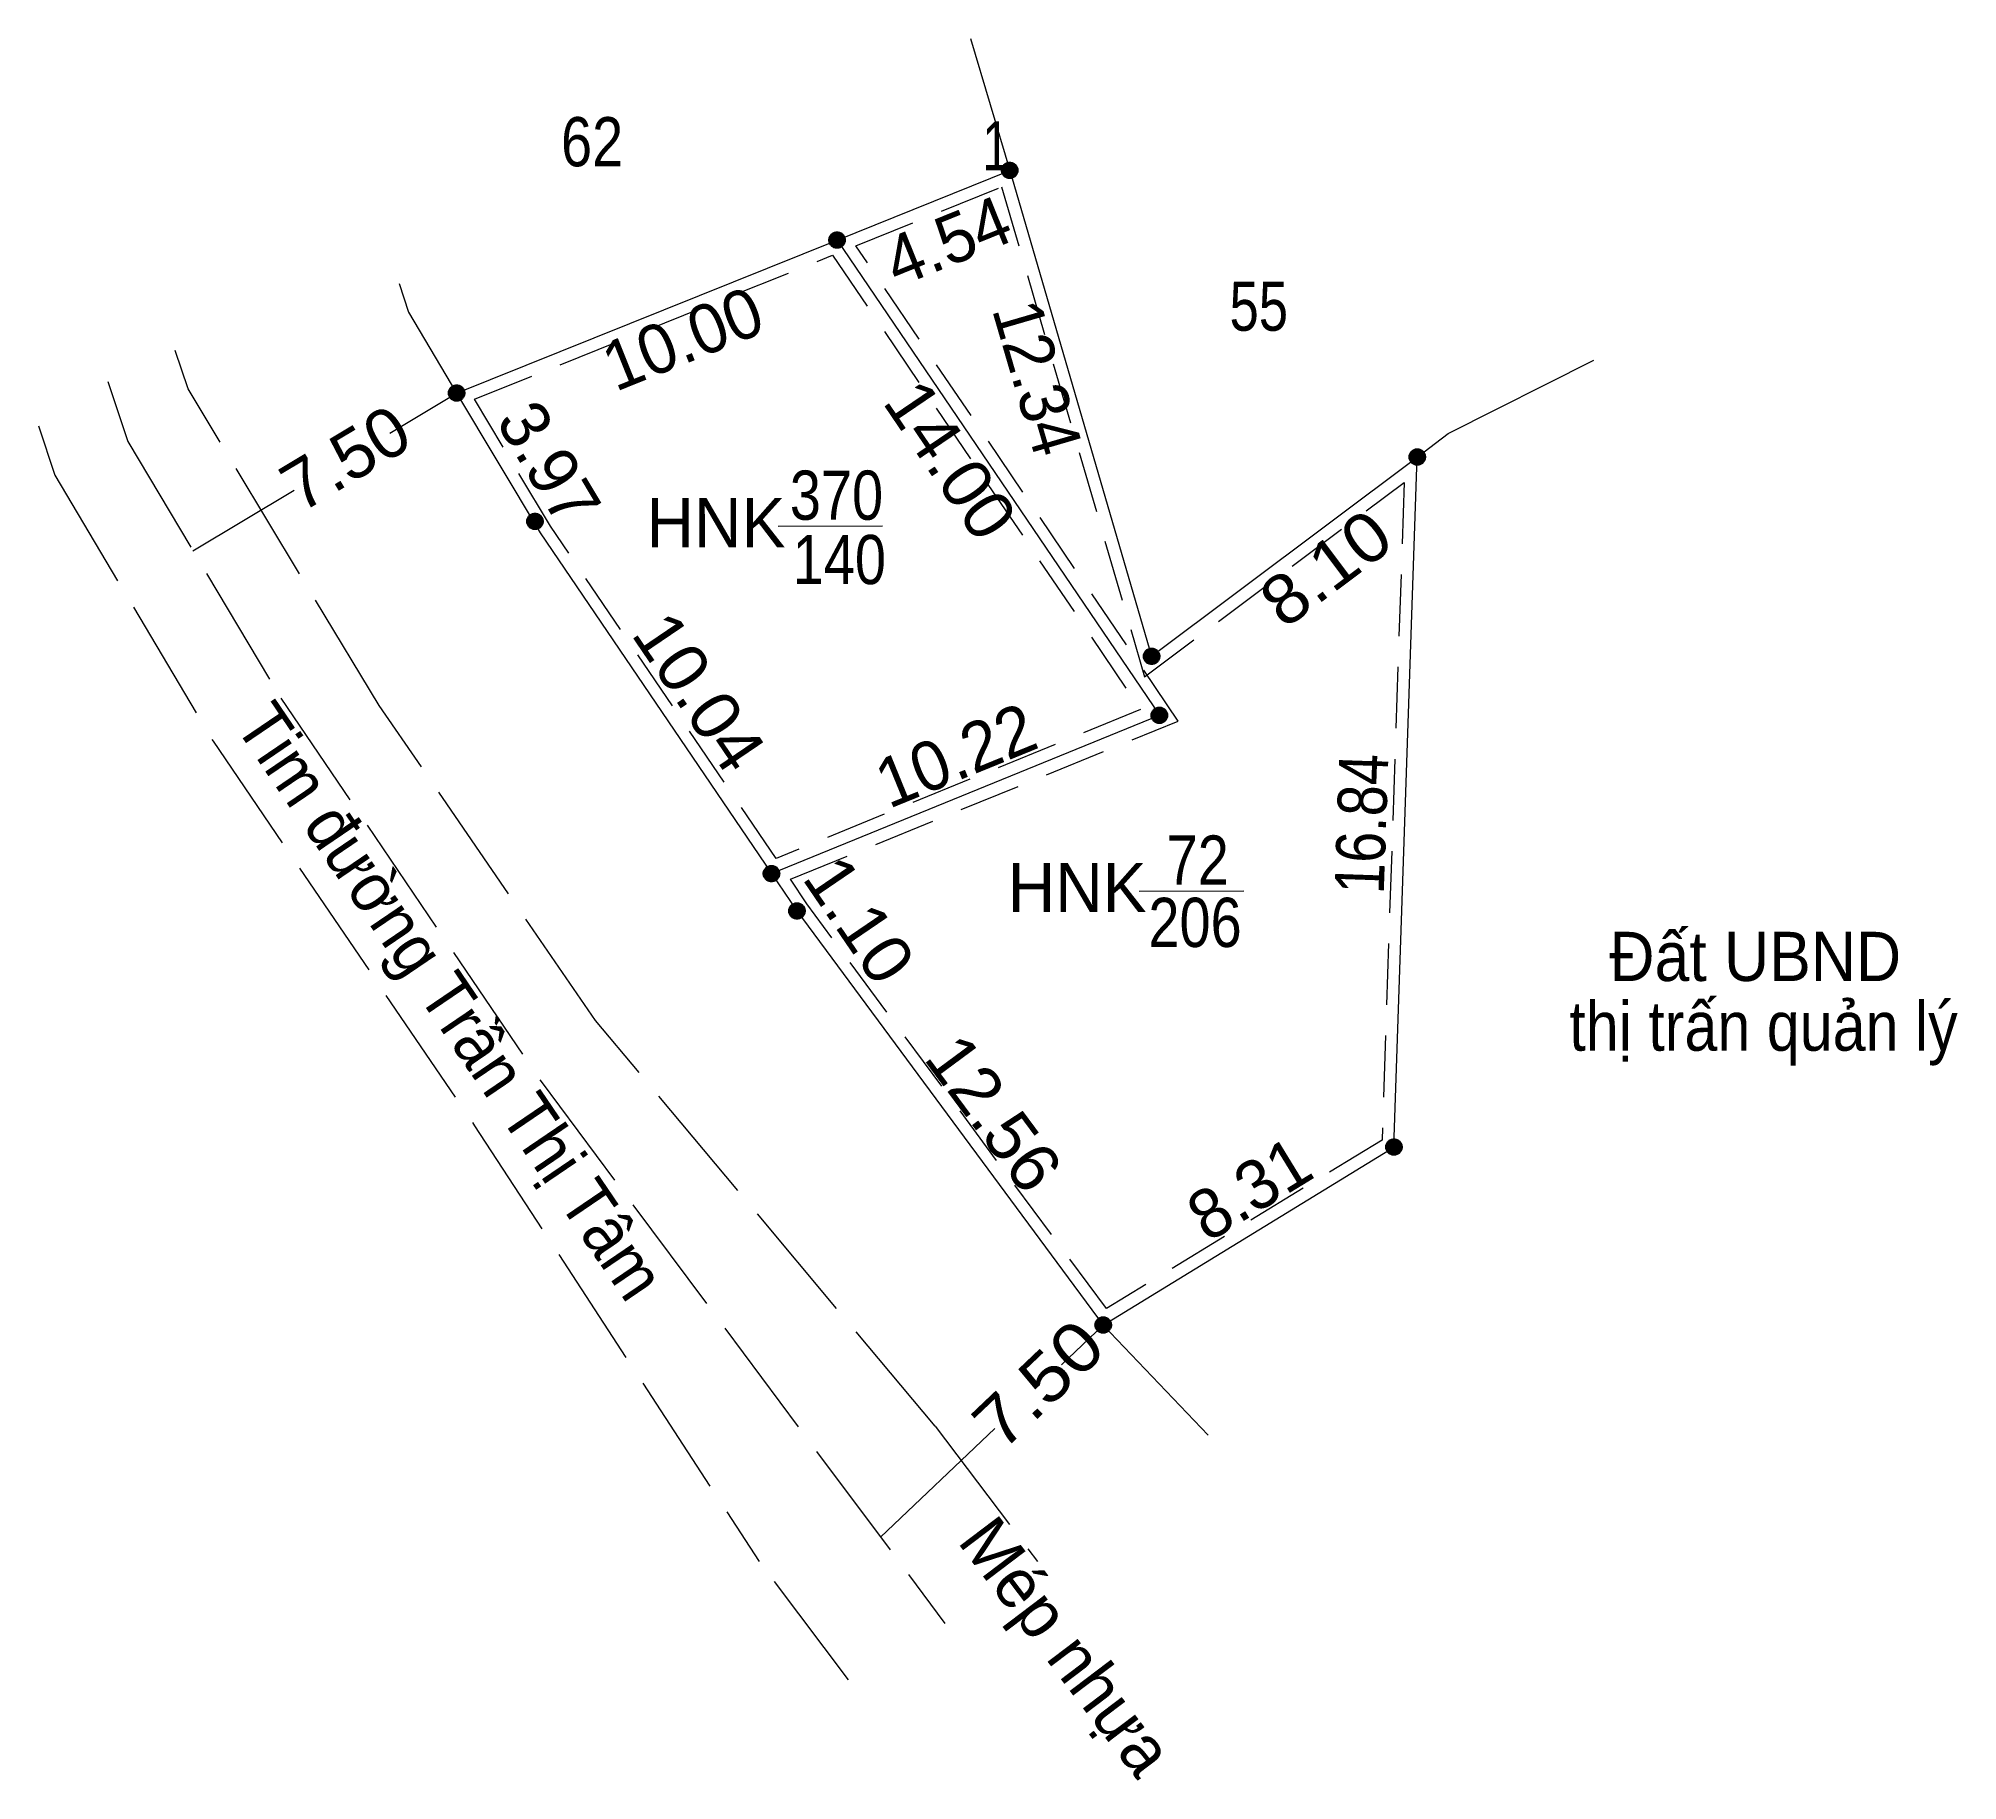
# Model space of a CAD drawing. Header units: metres. Extents: x 536377 to 536785, y 1838852 to 1839147.
# Drawn here: x 536738.33 to 536785.14, y 1839035.47 to 1839077.96 of the extents above; entities that cross this region are included whole.
import ezdxf
from ezdxf.enums import TextEntityAlignment as Align

# ---------------------------------------------------------------- set-up
doc = ezdxf.new("R2010")
doc.units = ezdxf.units.M
doc.header["$LTSCALE"] = 0.5
doc.linetypes.add('LONG_DASHED', pattern=[7.5, 6, -1.5])
doc.linetypes.add('MEDIUM_DASHED', pattern=[4.5, 3, -1.5])
for name, color, linetype, lineweight in [('1', 7, 'MEDIUM_DASHED', 13), ('10', 7, 'Continuous', 13), ('22', 7, 'Continuous', 13), ('27', 7, 'LONG_DASHED', 13), ('36', 7, 'Continuous', 13), ('63', 7, 'MEDIUM_DASHED', 13)]:
    doc.layers.add(name, color=color, linetype=linetype, lineweight=lineweight)

msp = doc.modelspace()

# ---------------------------------------------------------------- texts
at = {"layer": '1', "width": 0.85}
for s, p in [('370', (536757.795, 1839066.22)), ('140', (536757.865, 1839064.65)), ('72', (536766.605, 1839057.32)), ('206', (536766.54, 1839055.8))]:
    msp.add_text(s, height=1.2, dxfattribs=at).set_placement(p, align=Align.CENTER)
at = {"layer": '1'}
for p in [(536754.855, 1839065.55), (536763.665, 1839056.65)]:
    msp.add_text('HNK', height=1.2, dxfattribs=at).set_placement(p, align=Align.CENTER)
at = {"layer": '63'}
for s, width, p in [('62', 0.85, (536751.835, 1839074.84)), ('55', 0.8, (536768.095, 1839070.83)), ('Đất UBND ', 0.95, (536780.415, 1839054.97)), ('thị trấn quản lý', 0.9, (536780.405, 1839053.27))]:
    msp.add_text(s, height=1.2, dxfattribs=dict(at, width=width)).set_placement(p, align=Align.CENTER)
at = {"layer": '63', "width": 0.75}
msp.add_text(' 1', height=1.2, dxfattribs=at).set_placement((536762.02, 1839074.74), align=Align.RIGHT)
at = {"layer": '63'}
for s, rotation, p in [('4.54', 21.989, (536760.7253, 1839072.4657)), ('10.00', 21.897, (536754.2662, 1839070.0821)), ('3.97', 300.89, (536750.2686, 1839067.288)), ('10.22', 22.197, (536760.9283, 1839059.9201)), ('8.31', 31.472, (536768.1768, 1839049.3911)), ('Mép nhựa', 307.147, (536762.9325, 1839038.3823))]:
    msp.add_text(s, height=1.2, rotation=rotation, dxfattribs=at).set_placement(p, align=Align.CENTER)
for s, rotation, width, p in [('12.34', 286.277, 0.95, (536762.1178, 1839069.5182)), ('14.00', 304.144, 1.05, (536760.0793, 1839067.3468)), ('7.50', 30.911, 1.05, (536746.1268, 1839067.2082)), ('8.10', 36.87, 1.1, (536770.09, 1839064.56)), ('10.04', 304.165, 1.05, (536753.9502, 1839061.6869)), ('Tim đường Trần Thị Tâm', 304.182, 0.95, (536747.895, 1839054.1421)), ('16.84', 88.06, 0.85, (536771.1998, 1839058.7847)), ('1.10', 304.267, 1.05, (536757.8594, 1839056.1278)), ('12.56', 306.487, 1.05, (536761.1504, 1839051.3918)), ('7.50', 43.593, 1.15, (536763.1313, 1839044.7046))]:
    msp.add_text(s, height=1.2, rotation=rotation, dxfattribs=dict(at, width=width)).set_placement(p, align=Align.CENTER)

# ---------------------------------------------------------------- hatches: boundary and pattern name
at = {"layer": '63'}
for points in [[(536762.22, 1839074.74, 1), (536761.82, 1839074.74, 1)], [(536758.01, 1839073.04, 1), (536757.61, 1839073.04, 1)], [(536748.73, 1839069.31, 1), (536748.33, 1839069.31, 1)], [(536772.16, 1839067.75, 1), (536771.76, 1839067.75, 1)], [(536750.64, 1839066.18, 1), (536750.24, 1839066.18, 1)], [(536750.64, 1839066.18, 1), (536750.24, 1839066.18, 1)], [(536765.68, 1839062.89, 1), (536765.28, 1839062.89, 1)], [(536765.87, 1839061.45, 1), (536765.47, 1839061.45, 1)], [(536756.41, 1839057.59, 1), (536756.01, 1839057.59, 1)], [(536757.03, 1839056.68, 1), (536756.63, 1839056.68, 1)], [(536771.59, 1839050.92, 1), (536771.19, 1839050.92, 1)], [(536764.5, 1839046.58, 1), (536764.1, 1839046.58, 1)]]:
    msp.add_hatch(color=256, dxfattribs=at).paths.add_polyline_path(points)

# ---------------------------------------------------------------- linework, layer by layer
at = {"layer": '1'}
msp.add_lwpolyline([(536761.82, 1839074.34), (536765.31, 1839062.39), (536771.64, 1839067.13), (536771.1, 1839051.09), (536764.38, 1839046.98), (536757.07, 1839056.85), (536756.67, 1839057.45), (536766.13, 1839061.31), (536758.27, 1839072.9)], close=True, dxfattribs=at)
at = {"layer": '10'}
for p, q in [((536761.06, 1839077.96), (536762.02, 1839074.74)), ((536772.71, 1839068.32), (536776.27, 1839070.11)), ((536764.3, 1839046.58), (536766.86, 1839043.89))]:
    msp.add_line(p, q, dxfattribs=at)
for points in [[(536748.53, 1839069.31), (536757.81, 1839073.04), (536762.02, 1839074.74)], [(536762.02, 1839074.74), (536765.48, 1839062.89), (536771.96, 1839067.75)]]:
    msp.add_lwpolyline(points, dxfattribs=at)
at = {"layer": '10', "linetype": 'MEDIUM_DASHED'}
msp.add_lwpolyline([(536757.7, 1839072.67), (536765.21, 1839061.59), (536756.32, 1839057.96), (536750.82, 1839066.06), (536748.97, 1839069.16)], close=True, dxfattribs=at)
at = {"layer": '22'}
for points in [[(536747.13, 1839071.98), (536747.36, 1839071.28), (536748.53, 1839069.31)], [(536748.53, 1839069.31), (536750.57, 1839065.9), (536756.21, 1839057.59)], [(536756.21, 1839057.59), (536756.83, 1839056.68), (536764.3, 1839046.58)]]:
    msp.add_lwpolyline(points, dxfattribs=at)
at = {"layer": '22', "linetype": 'LONG_DASHED'}
for points in [[(536760.2, 1839044.11), (536751.92, 1839054.01), (536746.64, 1839061.69), (536741.98, 1839069.41), (536741.67, 1839070.35)], [(536740.02, 1839069.59), (536740.51, 1839068.13), (536744.24, 1839061.87), (536750.59, 1839052.52), (536760.44, 1839039.3)], [(536738.33, 1839068.51), (536738.73, 1839067.31), (536742.59, 1839060.82), (536748.97, 1839051.44), (536755.91, 1839040.81)]]:
    msp.add_lwpolyline(points, dxfattribs=at)
at = {"layer": '27'}
for p, q in [((536760.2, 1839044.11), (536762.7, 1839040.81)), ((536758.09, 1839037.93), (536755.91, 1839040.81))]:
    msp.add_line(p, q, dxfattribs=at)
at = {"layer": '36'}
for p, q in [((536757.81, 1839073.04), (536765.67, 1839061.45)), ((536771.96, 1839067.75), (536772.71, 1839068.32)), ((536756.21, 1839057.59), (536765.67, 1839061.45))]:
    msp.add_line(p, q, dxfattribs=at)
msp.add_lwpolyline([(536764.3, 1839046.58), (536771.39, 1839050.92), (536771.96, 1839067.75)], dxfattribs=at)
at = {"layer": '63', "linetype": 'Continuous'}
for p, q in [((536746.9, 1839068.33), (536748.53, 1839069.31)), ((536742.1, 1839065.46), (536744.57, 1839066.94)), ((536756.37, 1839066.06), (536758.92, 1839066.07)), ((536765.18, 1839057.16), (536767.73, 1839057.17)), ((536763.28, 1839045.61), (536764.3, 1839046.58)), ((536758.87, 1839041.41), (536761.66, 1839044.06))]:
    msp.add_line(p, q, dxfattribs=at)
at = {"layer": '63'}
for centre in [(536762.02, 1839074.74), (536757.81, 1839073.04), (536748.53, 1839069.31), (536771.96, 1839067.75), (536750.44, 1839066.18), (536750.44, 1839066.18), (536765.48, 1839062.89), (536765.67, 1839061.45), (536756.21, 1839057.59), (536756.83, 1839056.68), (536771.39, 1839050.92), (536764.3, 1839046.58)]:
    msp.add_circle(centre, 0.2, dxfattribs=at)

msp.set_redraw_order([(e.dxf.handle, doc.entitydb.next_handle()) for e in msp.query("TEXT MTEXT ATTDEF DIMENSION ARC_DIMENSION")])  # texts and dimensions are drawn at this point

doc.saveas('drawing.dxf')
